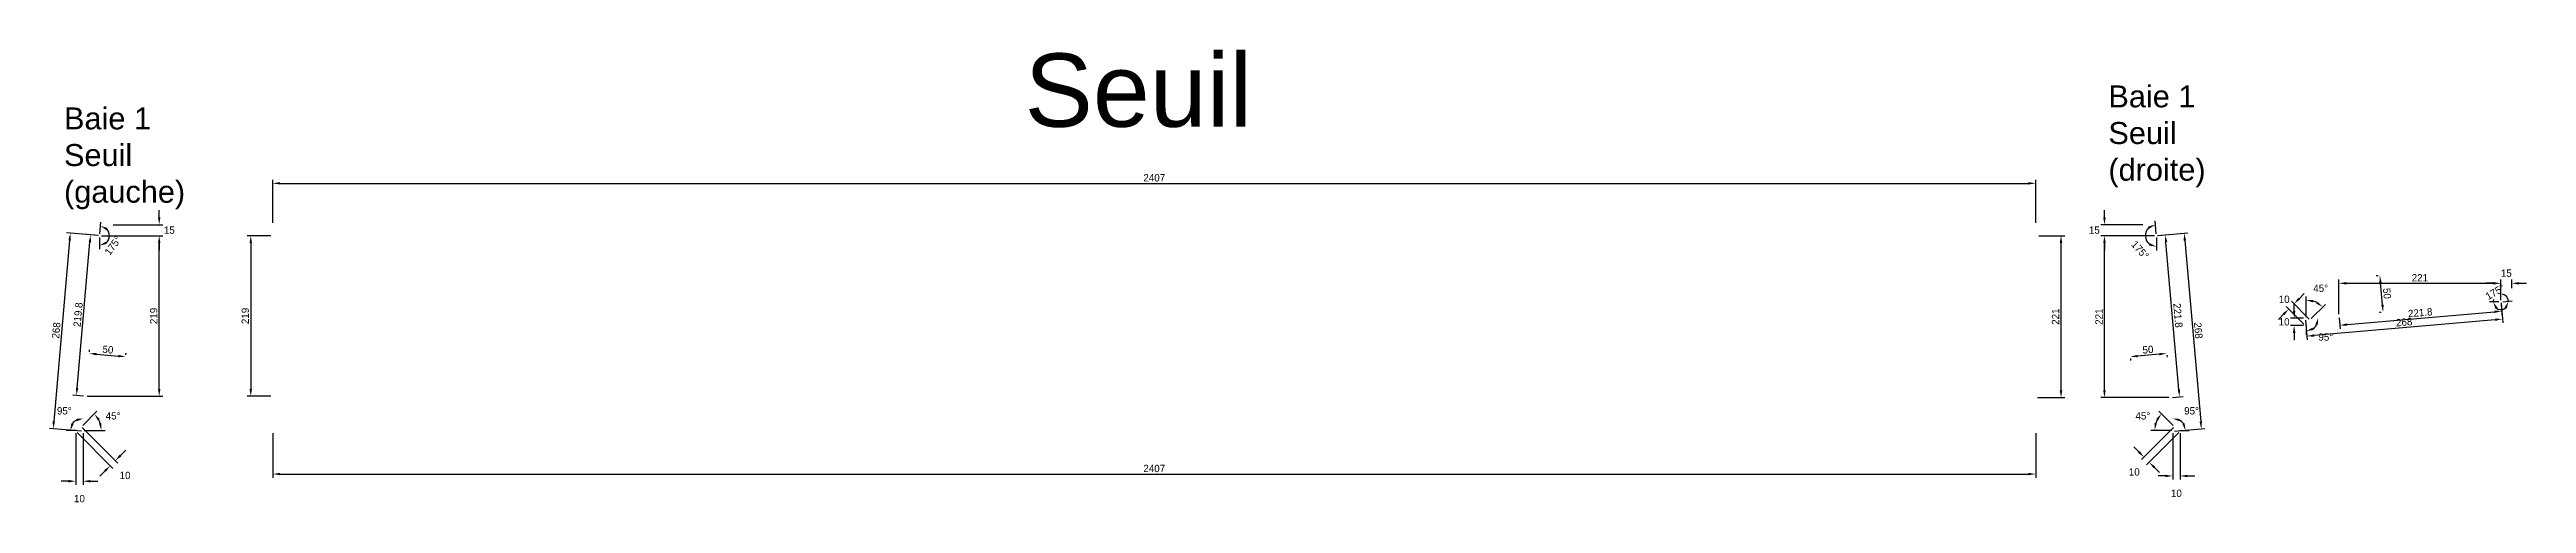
# Model space of a CAD drawing. Header units: millimetres. Extents: x -648 to 20580, y -6520 to 839.
# Drawn here: x -270 to 3112, y 220 to 839 of the extents above; entities that cross this region are included whole.
import ezdxf

# ---------------------------------------------------------------- set-up
doc = ezdxf.new("R2010")
doc.units = ezdxf.units.MM
doc.layers.get('0').update_dxf_attribs({"lineweight": 25, "true_color": 0xffffff})
doc.layers.get('Defpoints').update_dxf_attribs({"true_color": 0xffffff})
doc.layers.add('Cotes', color=4, linetype='Continuous', lineweight=25, true_color=0x00ffff)
doc.styles.add('QCADDimTextStyle', font='txt')
doc.styles.add('textstyle11', font='')
doc.styles.add('textstyle23', font='')
doc.styles.add('textstyle24', font='')
doc.styles.get('textstyle11').set_extended_font_data('Liberation Sans')
doc.styles.get('textstyle23').set_extended_font_data('Liberation Sans')
doc.styles.get('textstyle24').set_extended_font_data('Liberation Sans')
doc.dimstyles.new('QCADDimStyle', dxfattribs={"dimtxt": 10, "dimasz": 10, "dimexe": 5, "dimexo": 2.5, "dimgap": 2.5, "dimtad": 1, "dimtoh": 1, "dimdec": 4, "dimzin": 0, "dimdsep": 46, "dimtxsty": 'QCADDimTextStyle', "dimcen": 0.09, "dimadec": 0, "dimazin": 0, "dimtfac": 1, "dimtdec": 4, "dimtofl": 0, "dimtmove": 0, "dimatfit": 3, "dimfxl": 1, "dimtolj": 1, "dimtzin": 0, "dimarcsym": 0})

msp = doc.modelspace()

# ---------------------------------------------------------------- texts
at = {"attachment_point": 1}
for s, insert, char_height, style in [('Seuil', (1061.52, 833.59), 100, 'textstyle11'), ('Baie 1\\PSeuil\\P(droite)', (2541.14, 790.05), 30, 'textstyle23'), ('Baie 1\\PSeuil\\P(gauche)', (-250, 760), 30, 'textstyle24')]:
    msp.add_mtext(s, dxfattribs=dict(at, insert=insert, char_height=char_height, style=style))

# ---------------------------------------------------------------- blocks, each defined once
blk = doc.blocks.new('*D12')
at = {"layer": 'Cotes', "color": 0, "lineweight": -2}
for p, q in [((2535.8, 610), (2535.8, 620)), ((2588.1, 600), (2530.8, 600)), ((2588.1, 585), (2530.8, 585)), ((2535.8, 575), (2535.8, 565))]:
    blk.add_line(p, q, dxfattribs=at)
at = {"layer": 'Cotes', "color": 0}
for points in [[(2534.1, 610), (2537.5, 610), (2535.8, 600)], [(2537.5, 575), (2534.1, 575), (2535.8, 585)]]:
    blk.add_solid(points, dxfattribs=at)
at = {"layer": 'Defpoints', "color": 0}
for p in [(2535.8, 600), (2590.6, 600), (2590.6, 585)]:
    blk.add_point(p, dxfattribs=at)
at = {"layer": 'Cotes', "color": 0, "insert": (2522, 592.5), "char_height": 10, "attachment_point": 5, "style": 'QCADDimTextStyle'}
blk.add_mtext('\\A1;15', dxfattribs=at)
blk = doc.blocks.new('*D13')
at = {"layer": 'Cotes', "color": 0, "lineweight": -2}
for p, q in [((2608.2, 585.2), (2649.7, 588.8)), ((2645.6, 578.5), (2667.2, 331.4)), ((2631.5, 318.2), (2673, 321.9))]:
    blk.add_line(p, q, dxfattribs=at)
at = {"layer": 'Cotes', "color": 0}
for points in [[(2647.2, 578.6), (2643.9, 578.3), (2644.7, 588.4)], [(2665.5, 331.3), (2668.9, 331.5), (2668.1, 321.4)]]:
    blk.add_solid(points, dxfattribs=at)
at = {"layer": 'Defpoints', "color": 0}
for p in [(2605.7, 585), (2629, 318), (2668.1, 321.4)]:
    blk.add_point(p, dxfattribs=at)
at = {"layer": 'Cotes', "color": 0, "insert": (2663.9, 455.6), "char_height": 10, "attachment_point": 5, "rotation": 275, "style": 'QCADDimTextStyle'}
blk.add_mtext('\\A1;268', dxfattribs=at)
blk = doc.blocks.new('*D14')
at = {"layer": 'Cotes', "color": 0, "lineweight": -2}
for p, q in [((2629, 315.5), (2629, 252.2)), ((2639, 315.5), (2639, 252.2)), ((2619, 257.2), (2609, 257.2)), ((2649, 257.2), (2659, 257.2))]:
    blk.add_line(p, q, dxfattribs=at)
at = {"layer": 'Cotes', "color": 0}
for points in [[(2619, 255.5), (2619, 258.8), (2629, 257.2)], [(2649, 258.8), (2649, 255.5), (2639, 257.2)]]:
    blk.add_solid(points, dxfattribs=at)
at = {"layer": 'Defpoints', "color": 0}
for p in [(2629, 318), (2639, 318), (2639, 257.2)]:
    blk.add_point(p, dxfattribs=at)
at = {"layer": 'Cotes', "color": 0, "insert": (2634, 233.4), "char_height": 10, "attachment_point": 5, "style": 'QCADDimTextStyle'}
blk.add_mtext('\\A1;10', dxfattribs=at)
blk = doc.blocks.new('*D15')
at = {"layer": 'Cotes', "color": 0, "lineweight": -2}
for p, q in [((2571.2, 417.4), (2571.4, 414.9)), ((2610.8, 423.4), (2580.9, 420.8)), ((2621, 421.8), (2621.2, 419.3))]:
    blk.add_line(p, q, dxfattribs=at)
at = {"layer": 'Cotes', "color": 0}
for points in [[(2580.8, 422.4), (2581, 419.1), (2570.9, 419.9)], [(2610.9, 421.7), (2610.6, 425), (2620.7, 424.3)]]:
    blk.add_solid(points, dxfattribs=at)
at = {"layer": 'Defpoints', "color": 0}
for p in [(2570.9, 419.9), (2570.9, 419.9), (2620.7, 424.3)]:
    blk.add_point(p, dxfattribs=at)
at = {"layer": 'Cotes', "color": 0, "insert": (2595.2, 429.5), "char_height": 10, "attachment_point": 5, "rotation": 5, "style": 'QCADDimTextStyle'}
blk.add_mtext('\\A1;50', dxfattribs=at)
blk = doc.blocks.new('*D16')
at = {"layer": 'Cotes', "color": 0, "lineweight": -2}
for p, q in [((2630.2, 323.3), (2586.3, 279.4)), ((2637.3, 316.3), (2593.3, 272.3)), ((2582.7, 290), (2575.7, 297.1)), ((2603.9, 268.8), (2611, 261.7))]:
    blk.add_line(p, q, dxfattribs=at)
at = {"layer": 'Cotes', "color": 0}
for points in [[(2581.5, 288.8), (2583.9, 291.2), (2589.8, 282.9)], [(2605.1, 270), (2602.8, 267.6), (2596.9, 275.8)]]:
    blk.add_solid(points, dxfattribs=at)
at = {"layer": 'Defpoints', "color": 0}
for p in [(2632, 325.1), (2639, 318), (2589.8, 282.9)]:
    blk.add_point(p, dxfattribs=at)
at = {"layer": 'Cotes', "color": 0, "insert": (2576.5, 262.6), "char_height": 10, "attachment_point": 5, "style": 'QCADDimTextStyle'}
blk.add_mtext('\\A1;10', dxfattribs=at)
blk = doc.blocks.new('*D17')
at = {"layer": 'Cotes', "color": 0, "lineweight": -2}
for p, q in [((2606.5, 587.6), (2604.9, 605.1)), ((2606.7, 582.5), (2606.7, 564.9))]:
    blk.add_line(p, q, dxfattribs=at)
blk.add_arc((2606.7, 585), 15.1, 133.6007, 231.3993, dxfattribs=at)
at = {"layer": 'Cotes', "color": 0}
for points in [[(2596.9, 594.5), (2595.6, 597.5), (2605.4, 600.1)], [(2596.7, 571.6), (2597.8, 574.8), (2606.7, 569.9)]]:
    blk.add_solid(points, dxfattribs=at)
at = {"layer": 'Defpoints', "color": 0}
for p in [(2593.2, 591.8), (2606.7, 600), (2606.7, 585.1), (2606.7, 585), (2608.1, 568.7)]:
    blk.add_point(p, dxfattribs=at)
at = {"layer": 'Cotes', "color": 0, "insert": (2584.4, 565.5), "char_height": 10, "attachment_point": 5, "rotation": 311.2695, "style": 'QCADDimTextStyle'}
blk.add_mtext('\\A1;175%%d', dxfattribs=at)
blk = doc.blocks.new('*D18')
at = {"layer": 'Cotes', "color": 0, "lineweight": -2}
for p, q in [((2629.5, 326.2), (2610.1, 345.5)), ((2627.5, 319), (2599.2, 319))]:
    blk.add_line(p, q, dxfattribs=at)
blk.add_arc((2636.6, 319), 32.4, 152.7312, 162.2688, dxfattribs=at)
at = {"layer": 'Cotes', "color": 0}
for points in [[(2609.1, 332.9), (2606.4, 334.9), (2613.7, 342)], [(2604.1, 329.2), (2607.4, 328.6), (2604.2, 319)]]:
    blk.add_solid(points, dxfattribs=at)
at = {"layer": 'Defpoints', "color": 0}
for p in [(2608.5, 335.2), (2630, 319), (2631.3, 324.4), (2636.6, 319), (2636.6, 319)]:
    blk.add_point(p, dxfattribs=at)
at = {"layer": 'Cotes', "color": 0, "insert": (2588.2, 339.1), "char_height": 10, "attachment_point": 5, "style": 'QCADDimTextStyle'}
blk.add_mtext('\\A1;45%%d', dxfattribs=at)
blk = doc.blocks.new('*D19')
at = {"layer": 'Cotes', "color": 0, "lineweight": -2}
blk.add_line((2639.1, 319), (2651.6, 319), dxfattribs=at)
blk.add_arc((2630, 319), 16.6, 35.0106, 59.9894, dxfattribs=at)
at = {"layer": 'Cotes', "color": 0}
for points in [[(2638.6, 335), (2637.9, 331.8), (2628.5, 335.6)], [(2642, 328.1), (2645.2, 329.1), (2646.6, 319)]]:
    blk.add_solid(points, dxfattribs=at)
at = {"layer": 'Defpoints', "color": 0}
for p in [(2628.3, 338.4), (2630, 319), (2630, 319), (2636.6, 319), (2644.1, 327.7)]:
    blk.add_point(p, dxfattribs=at)
at = {"layer": 'Cotes', "color": 0, "insert": (2654.7, 346), "char_height": 10, "attachment_point": 5, "style": 'QCADDimTextStyle'}
blk.add_mtext('\\A1;95%%d', dxfattribs=at)
blk = doc.blocks.new('*D20')
at = {"layer": 'Cotes', "color": 0, "lineweight": -2}
for p, q in [((35, 315.5), (35, 254.8)), ((2442, 315.5), (2442, 254.8)), ((45, 259.8), (2432, 259.8))]:
    blk.add_line(p, q, dxfattribs=at)
at = {"layer": 'Cotes', "color": 0}
for points in [[(45, 261.4), (45, 258.1), (35, 259.8)], [(2432, 258.1), (2432, 261.4), (2442, 259.8)]]:
    blk.add_solid(points, dxfattribs=at)
at = {"layer": 'Defpoints', "color": 0}
for p in [(35, 318), (2442, 318), (2442, 259.8)]:
    blk.add_point(p, dxfattribs=at)
at = {"layer": 'Cotes', "color": 0, "insert": (1238.5, 267.3), "char_height": 10, "attachment_point": 5, "style": 'QCADDimTextStyle'}
blk.add_mtext('\\A1;2407', dxfattribs=at)
blk = doc.blocks.new('*D21')
at = {"layer": 'Cotes', "color": 0, "lineweight": -2}
for p, q in [((35, 602.5), (35, 661.4)), ((45, 656.4), (2432, 656.4)), ((2442, 602.5), (2442, 661.4))]:
    blk.add_line(p, q, dxfattribs=at)
at = {"layer": 'Cotes', "color": 0}
for points in [[(45, 658.1), (45, 654.8), (35, 656.4)], [(2432, 654.8), (2432, 658.1), (2442, 656.4)]]:
    blk.add_solid(points, dxfattribs=at)
at = {"layer": 'Defpoints', "color": 0}
for p in [(2442, 656.4), (35, 600), (2442, 600)]:
    blk.add_point(p, dxfattribs=at)
at = {"layer": 'Cotes', "color": 0, "insert": (1238.5, 663.9), "char_height": 10, "attachment_point": 5, "style": 'QCADDimTextStyle'}
blk.add_mtext('\\A1;2407', dxfattribs=at)
blk = doc.blocks.new('*D36')
at = {"layer": 'Cotes', "color": 0, "lineweight": -2}
for p, q in [((3066.9, 520), (3056.9, 520)), ((3076.9, 513.3), (3076.9, 525)), ((3091.9, 513.3), (3091.9, 525)), ((3101.9, 520), (3111.9, 520))]:
    blk.add_line(p, q, dxfattribs=at)
at = {"layer": 'Cotes', "color": 0}
for points in [[(3066.9, 518.3), (3066.9, 521.7), (3076.9, 520)], [(3101.9, 521.7), (3101.9, 518.3), (3091.9, 520)]]:
    blk.add_solid(points, dxfattribs=at)
at = {"layer": 'Defpoints', "color": 0}
for p in [(3076.9, 510.8), (3091.9, 520), (3091.9, 510.8)]:
    blk.add_point(p, dxfattribs=at)
at = {"layer": 'Cotes', "color": 0, "insert": (3084.4, 533.8), "char_height": 10, "attachment_point": 5, "style": 'QCADDimTextStyle'}
blk.add_mtext('\\A1;15', dxfattribs=at)
blk = doc.blocks.new('*D37')
at = {"layer": 'Cotes', "color": 0, "lineweight": -2}
for p, q in [((3077.2, 493.2), (3079.5, 466.2)), ((2810.2, 469.9), (2812.5, 442.9)), ((3069.1, 470.4), (2822.1, 448.7))]:
    blk.add_line(p, q, dxfattribs=at)
at = {"layer": 'Cotes', "color": 0}
for points in [[(2821.9, 450.4), (2822.2, 447.1), (2812.1, 447.9)], [(3069.3, 468.7), (3069, 472), (3079.1, 471.2)]]:
    blk.add_solid(points, dxfattribs=at)
at = {"layer": 'Defpoints', "color": 0}
for p in [(3076.9, 495.7), (2810, 472.4), (2812.1, 447.9)]:
    blk.add_point(p, dxfattribs=at)
at = {"layer": 'Cotes', "color": 0, "insert": (2944.9, 467), "char_height": 10, "attachment_point": 5, "rotation": 5, "style": 'QCADDimTextStyle'}
blk.add_mtext('\\A1;268', dxfattribs=at)
blk = doc.blocks.new('*D38')
at = {"layer": 'Cotes', "color": 0, "lineweight": -2}
for p, q in [((2794.8, 482.4), (2794.8, 492.4)), ((2807.5, 472.4), (2789.8, 472.4)), ((2807.5, 462.4), (2789.8, 462.4)), ((2794.8, 452.4), (2794.8, 442.4))]:
    blk.add_line(p, q, dxfattribs=at)
at = {"layer": 'Cotes', "color": 0}
for points in [[(2793.1, 482.4), (2796.5, 482.4), (2794.8, 472.4)], [(2796.5, 452.4), (2793.1, 452.4), (2794.8, 462.4)]]:
    blk.add_solid(points, dxfattribs=at)
at = {"layer": 'Defpoints', "color": 0}
for p in [(2794.8, 462.4), (2810, 472.4), (2810, 462.4)]:
    blk.add_point(p, dxfattribs=at)
at = {"layer": 'Cotes', "color": 0, "insert": (2781.1, 467.4), "char_height": 10, "attachment_point": 5, "style": 'QCADDimTextStyle'}
blk.add_mtext('\\A1;10', dxfattribs=at)
blk = doc.blocks.new('*D39')
at = {"layer": 'Cotes', "color": 0, "lineweight": -2}
for p, q in [((2909.4, 530.2), (2906.9, 530)), ((2915.3, 490.6), (2912.7, 520.5)), ((2913.7, 480.4), (2911.2, 480.2))]:
    blk.add_line(p, q, dxfattribs=at)
at = {"layer": 'Cotes', "color": 0}
for points in [[(2914.4, 520.6), (2911.1, 520.4), (2911.8, 530.5)], [(2913.7, 490.5), (2917, 490.8), (2916.2, 480.7)]]:
    blk.add_solid(points, dxfattribs=at)
at = {"layer": 'Defpoints', "color": 0}
for p in [(2911.8, 530.5), (2911.8, 530.5), (2916.2, 480.7)]:
    blk.add_point(p, dxfattribs=at)
at = {"layer": 'Cotes', "color": 0, "insert": (2921.5, 506.2), "char_height": 10, "attachment_point": 5, "rotation": 275, "style": 'QCADDimTextStyle'}
blk.add_mtext('\\A1;50', dxfattribs=at)
blk = doc.blocks.new('*D40')
at = {"layer": 'Cotes', "color": 0, "lineweight": -2}
for p, q in [((2780.4, 477.8), (2773.3, 470.7)), ((2808.2, 464.1), (2783.9, 488.4)), ((2815.3, 471.2), (2791, 495.5)), ((2801.6, 499), (2808.6, 506.1))]:
    blk.add_line(p, q, dxfattribs=at)
at = {"layer": 'Cotes', "color": 0}
for points in [[(2781.5, 476.6), (2779.2, 479), (2787.4, 484.9)], [(2800.4, 500.2), (2802.8, 497.9), (2794.5, 492)]]:
    blk.add_solid(points, dxfattribs=at)
at = {"layer": 'Defpoints', "color": 0}
for p in [(2794.5, 492), (2810, 462.4), (2817, 469.4)]:
    blk.add_point(p, dxfattribs=at)
at = {"layer": 'Cotes', "color": 0, "insert": (2781.2, 498.1), "char_height": 10, "attachment_point": 5, "style": 'QCADDimTextStyle'}
blk.add_mtext('\\A1;10', dxfattribs=at)
blk = doc.blocks.new('*D41')
at = {"layer": 'Cotes', "color": 0, "lineweight": -2}
for p, q in [((3074.4, 494.7), (3061.4, 494.7)), ((3079.5, 494.9), (3092.5, 496.1))]:
    blk.add_line(p, q, dxfattribs=at)
for start, end in [(163.2902, 180), (236.4441, 292.8882), (252.1118, 308.5559), (5, 77.4069)]:
    blk.add_arc((3077, 494.7), 10.6, start, end, dxfattribs=at)
at = {"layer": 'Cotes', "color": 0}
for points in [[(3072.6, 486.7), (3069.7, 485.1), (3066.4, 494.7)], [(3085.1, 485.8), (3082, 487.1), (3087.5, 495.6)]]:
    blk.add_solid(points, dxfattribs=at)
at = {"layer": 'Defpoints', "color": 0}
for p in [(3060.7, 493.3), (3076.9, 494.7), (3077, 494.7), (3081.7, 504.2), (3091.9, 494.7)]:
    blk.add_point(p, dxfattribs=at)
at = {"layer": 'Cotes', "color": 0, "insert": (3069.2, 508.1), "char_height": 10, "attachment_point": 5, "rotation": 30.3486, "style": 'QCADDimTextStyle'}
blk.add_mtext('\\A1;175%%d', dxfattribs=at)
blk = doc.blocks.new('*D42')
at = {"layer": 'Cotes', "color": 0, "lineweight": -2}
for p, q in [((2811, 473.9), (2811, 502.2)), ((2818.1, 471.9), (2837.4, 491.3))]:
    blk.add_line(p, q, dxfattribs=at)
blk.add_arc((2811, 464.8), 32.4, 62.7312, 72.2688, dxfattribs=at)
at = {"layer": 'Cotes', "color": 0}
for points in [[(2821.1, 497.3), (2820.6, 494), (2811, 497.2)], [(2824.8, 492.3), (2826.8, 495), (2833.9, 487.7)]]:
    blk.add_solid(points, dxfattribs=at)
at = {"layer": 'Defpoints', "color": 0}
for p in [(2827.2, 492.9), (2811, 471.4), (2811, 464.8), (2811, 464.8), (2816.3, 470.1)]:
    blk.add_point(p, dxfattribs=at)
at = {"layer": 'Cotes', "color": 0, "insert": (2831, 513.2), "char_height": 10, "attachment_point": 5, "style": 'QCADDimTextStyle'}
blk.add_mtext('\\A1;45%%d', dxfattribs=at)
blk = doc.blocks.new('*D43')
at = {"layer": 'Cotes', "color": 0, "lineweight": -2}
blk.add_line((2811, 462.3), (2811, 449.8), dxfattribs=at)
blk.add_arc((2811, 471.4), 16.6, 305.0106, 329.9894, dxfattribs=at)
at = {"layer": 'Cotes', "color": 0}
for points in [[(2820, 459.4), (2821, 456.2), (2811, 454.8)], [(2827, 462.8), (2823.7, 463.5), (2827.5, 472.9)]]:
    blk.add_solid(points, dxfattribs=at)
at = {"layer": 'Defpoints', "color": 0}
for p in [(2811, 471.4), (2811, 471.4), (2811, 464.8), (2819.7, 457.3), (2830.3, 473.1)]:
    blk.add_point(p, dxfattribs=at)
at = {"layer": 'Cotes', "color": 0, "insert": (2838, 446.7), "char_height": 10, "attachment_point": 5, "style": 'QCADDimTextStyle'}
blk.add_mtext('\\A1;95%%d', dxfattribs=at)
blk = doc.blocks.new('*D51')
at = {"layer": 'Cotes', "color": 0, "lineweight": -2}
for p, q in [((2446, 585), (2481.5, 585)), ((2476.5, 374), (2476.5, 575)), ((2444.5, 364), (2481.5, 364))]:
    blk.add_line(p, q, dxfattribs=at)
at = {"layer": 'Cotes', "color": 0}
for points in [[(2478.2, 575), (2474.8, 575), (2476.5, 585)], [(2474.8, 374), (2478.2, 374), (2476.5, 364)]]:
    blk.add_solid(points, dxfattribs=at)
at = {"layer": 'Defpoints', "color": 0}
for p in [(2443.5, 585), (2476.5, 585), (2442, 364)]:
    blk.add_point(p, dxfattribs=at)
at = {"layer": 'Cotes', "color": 0, "insert": (2469, 474.5), "char_height": 10, "attachment_point": 5, "rotation": 90, "style": 'QCADDimTextStyle'}
blk.add_mtext('\\A1;221', dxfattribs=at)
blk = doc.blocks.new('*D52')
at = {"layer": 'Cotes', "color": 0, "lineweight": -2}
for p, q in [((32.5, 585), (0, 585)), ((5, 575), (5, 376)), ((32.5, 366), (0, 366))]:
    blk.add_line(p, q, dxfattribs=at)
at = {"layer": 'Cotes', "color": 0}
for points in [[(6.7, 575), (3.3, 575), (5, 585)], [(3.3, 376), (6.7, 376), (5, 366)]]:
    blk.add_solid(points, dxfattribs=at)
at = {"layer": 'Defpoints', "color": 0}
for p in [(35, 585), (5, 366), (35, 366)]:
    blk.add_point(p, dxfattribs=at)
at = {"layer": 'Cotes', "color": 0, "insert": (-2.5, 475.5), "char_height": 10, "attachment_point": 5, "rotation": 90, "style": 'QCADDimTextStyle'}
blk.add_mtext('\\A1;219', dxfattribs=at)
blk = doc.blocks.new('*D53')
at = {"layer": 'Cotes', "color": 0, "lineweight": -2}
for p, q in [((2867, 463.6), (3068.1, 481.2)), ((3077.2, 492.2), (3078.5, 477.1)), ((2856.2, 472.9), (2857.5, 457.8))]:
    blk.add_line(p, q, dxfattribs=at)
at = {"layer": 'Cotes', "color": 0}
for points in [[(3068.2, 479.5), (3067.9, 482.9), (3078.1, 482.1)], [(2866.9, 465.3), (2867.2, 462), (2857.1, 462.7)]]:
    blk.add_solid(points, dxfattribs=at)
at = {"layer": 'Defpoints', "color": 0}
for p in [(2855.9, 475.4), (3076.9, 494.7), (3078.1, 482.1)]:
    blk.add_point(p, dxfattribs=at)
at = {"layer": 'Cotes', "color": 0, "insert": (2966.9, 479.9), "char_height": 10, "attachment_point": 5, "rotation": 5, "style": 'QCADDimTextStyle'}
blk.add_mtext('\\A1;221.8', dxfattribs=at)
blk = doc.blocks.new('*D54')
at = {"layer": 'Cotes', "color": 0, "lineweight": -2}
for p, q in [((2604.2, 585), (2530.8, 585)), ((2535.8, 374), (2535.8, 575)), ((2623.5, 364), (2530.8, 364))]:
    blk.add_line(p, q, dxfattribs=at)
at = {"layer": 'Cotes', "color": 0}
for points in [[(2537.5, 575), (2534.1, 575), (2535.8, 585)], [(2534.1, 374), (2537.5, 374), (2535.8, 364)]]:
    blk.add_solid(points, dxfattribs=at)
at = {"layer": 'Defpoints', "color": 0}
for p in [(2535.8, 585), (2606.7, 585), (2626, 364)]:
    blk.add_point(p, dxfattribs=at)
at = {"layer": 'Cotes', "color": 0, "insert": (2528.3, 474.5), "char_height": 10, "attachment_point": 5, "rotation": 90, "style": 'QCADDimTextStyle'}
blk.add_mtext('\\A1;221', dxfattribs=at)
blk = doc.blocks.new('*D55')
at = {"layer": 'Cotes', "color": 0, "lineweight": -2}
for p, q in [((2609.2, 585.2), (2624, 586.5)), ((2637.4, 375), (2619.8, 576.1)), ((2628.5, 364.2), (2643.3, 365.5))]:
    blk.add_line(p, q, dxfattribs=at)
at = {"layer": 'Cotes', "color": 0}
for points in [[(2621.5, 576.3), (2618.2, 576), (2619, 586.1)], [(2635.8, 374.9), (2639.1, 375.2), (2638.3, 365.1)]]:
    blk.add_solid(points, dxfattribs=at)
at = {"layer": 'Defpoints', "color": 0}
for p in [(2606.7, 585), (2619, 586.1), (2626, 364)]:
    blk.add_point(p, dxfattribs=at)
at = {"layer": 'Cotes', "color": 0, "insert": (2636.1, 476.2), "char_height": 10, "attachment_point": 5, "rotation": 275, "style": 'QCADDimTextStyle'}
blk.add_mtext('\\A1;221.8', dxfattribs=at)
blk = doc.blocks.new('*D56')
at = {"layer": 'Cotes', "color": 0, "lineweight": -2}
for p, q in [((2855.9, 477.9), (2855.9, 525)), ((2865.9, 520), (3066.9, 520)), ((3076.9, 497.2), (3076.9, 525))]:
    blk.add_line(p, q, dxfattribs=at)
at = {"layer": 'Cotes', "color": 0}
for points in [[(2865.9, 521.7), (2865.9, 518.3), (2855.9, 520)], [(3066.9, 518.3), (3066.9, 521.7), (3076.9, 520)]]:
    blk.add_solid(points, dxfattribs=at)
at = {"layer": 'Defpoints', "color": 0}
for p in [(3076.9, 520), (2855.9, 475.4), (3076.9, 494.7)]:
    blk.add_point(p, dxfattribs=at)
at = {"layer": 'Cotes', "color": 0, "insert": (2966.4, 527.5), "char_height": 10, "attachment_point": 5, "style": 'QCADDimTextStyle'}
blk.add_mtext('\\A1;221', dxfattribs=at)
blk = doc.blocks.new('*D57')
at = {"layer": 'Cotes', "color": 0, "lineweight": -2}
for p, q in [((-120, 610), (-120, 620)), ((-182.9, 600), (-115, 600)), ((-182.9, 585), (-115, 585)), ((-120, 575), (-120, 565))]:
    blk.add_line(p, q, dxfattribs=at)
at = {"layer": 'Cotes', "color": 0}
for points in [[(-121.7, 610), (-118.3, 610), (-120, 600)], [(-118.3, 575), (-121.7, 575), (-120, 585)]]:
    blk.add_solid(points, dxfattribs=at)
at = {"layer": 'Defpoints', "color": 0}
for p in [(-185.4, 600), (-185.4, 585), (-120, 600)]:
    blk.add_point(p, dxfattribs=at)
at = {"layer": 'Cotes', "color": 0, "insert": (-106.2, 592.5), "char_height": 10, "attachment_point": 5, "style": 'QCADDimTextStyle'}
blk.add_mtext('\\A1;15', dxfattribs=at)
blk = doc.blocks.new('*D58')
at = {"layer": 'Cotes', "color": 0, "lineweight": -2}
for p, q in [((-242.3, 578.6), (-263.9, 331.6)), ((-203, 585.2), (-246.4, 589)), ((-226.3, 318.2), (-269.7, 322))]:
    blk.add_line(p, q, dxfattribs=at)
at = {"layer": 'Cotes', "color": 0}
for points in [[(-240.6, 578.5), (-243.9, 578.8), (-241.4, 588.6)], [(-265.5, 331.7), (-262.2, 331.4), (-264.8, 321.6)]]:
    blk.add_solid(points, dxfattribs=at)
at = {"layer": 'Defpoints', "color": 0}
for p in [(-200.5, 585), (-264.8, 321.6), (-223.9, 318)]:
    blk.add_point(p, dxfattribs=at)
at = {"layer": 'Cotes', "color": 0, "insert": (-260.6, 455.7), "char_height": 10, "attachment_point": 5, "rotation": 85, "style": 'QCADDimTextStyle'}
blk.add_mtext('\\A1;268', dxfattribs=at)
blk = doc.blocks.new('*D59')
at = {"layer": 'Cotes', "color": 0, "lineweight": -2}
for p, q in [((-233.9, 315.5), (-233.9, 245)), ((-223.9, 315.5), (-223.9, 245)), ((-243.9, 250), (-253.9, 250)), ((-213.9, 250), (-203.9, 250))]:
    blk.add_line(p, q, dxfattribs=at)
at = {"layer": 'Cotes', "color": 0}
for points in [[(-243.9, 248.3), (-243.9, 251.7), (-233.9, 250)], [(-213.9, 251.7), (-213.9, 248.3), (-223.9, 250)]]:
    blk.add_solid(points, dxfattribs=at)
at = {"layer": 'Defpoints', "color": 0}
for p in [(-233.9, 318), (-223.9, 318), (-233.9, 250)]:
    blk.add_point(p, dxfattribs=at)
at = {"layer": 'Cotes', "color": 0, "insert": (-228.9, 226.2), "char_height": 10, "attachment_point": 5, "style": 'QCADDimTextStyle'}
blk.add_mtext('\\A1;10', dxfattribs=at)
blk = doc.blocks.new('*D60')
at = {"layer": 'Cotes', "color": 0, "lineweight": -2}
for p, q in [((-215.3, 426.7), (-215.1, 429.2)), ((-205.6, 423.4), (-175.7, 420.8)), ((-165.5, 422.4), (-165.3, 424.9))]:
    blk.add_line(p, q, dxfattribs=at)
at = {"layer": 'Cotes', "color": 0}
for points in [[(-205.5, 425), (-205.8, 421.7), (-215.6, 424.3)], [(-175.9, 419.1), (-175.6, 422.4), (-165.8, 419.9)]]:
    blk.add_solid(points, dxfattribs=at)
at = {"layer": 'Defpoints', "color": 0}
for p in [(-215.6, 424.3), (-165.8, 419.9), (-165.8, 419.9)]:
    blk.add_point(p, dxfattribs=at)
at = {"layer": 'Cotes', "color": 0, "insert": (-190, 429.5), "char_height": 10, "attachment_point": 5, "rotation": 355, "style": 'QCADDimTextStyle'}
blk.add_mtext('\\A1;50', dxfattribs=at)
blk = doc.blocks.new('*D61')
at = {"layer": 'Cotes', "color": 0, "lineweight": -2}
for p, q in [((-232.1, 316.3), (-183.4, 267.5)), ((-225, 323.3), (-176.3, 274.6)), ((-172.8, 285.2), (-165.7, 292.3)), ((-194, 264), (-201, 256.9))]:
    blk.add_line(p, q, dxfattribs=at)
at = {"layer": 'Cotes', "color": 0}
for points in [[(-192.8, 262.8), (-195.2, 265.2), (-186.9, 271.1)], [(-173.9, 286.4), (-171.6, 284), (-179.8, 278.1)]]:
    blk.add_solid(points, dxfattribs=at)
at = {"layer": 'Defpoints', "color": 0}
for p in [(-233.9, 318), (-226.8, 325.1), (-179.8, 278.1)]:
    blk.add_point(p, dxfattribs=at)
at = {"layer": 'Cotes', "color": 0, "insert": (-166.6, 257.8), "char_height": 10, "attachment_point": 5, "style": 'QCADDimTextStyle'}
blk.add_mtext('\\A1;10', dxfattribs=at)
blk = doc.blocks.new('*D62')
at = {"layer": 'Cotes', "color": 0, "lineweight": -2}
for p, q in [((-201.5, 582.5), (-201.5, 566.5)), ((-201.3, 587.6), (-199.9, 603.5))]:
    blk.add_line(p, q, dxfattribs=at)
blk.add_arc((-201.5, 585), 13.5, 313.4782, 41.5218, dxfattribs=at)
at = {"layer": 'Cotes', "color": 0}
for points in [[(-192.8, 576.8), (-191.6, 573.7), (-201.5, 571.5)], [(-190.6, 595.5), (-192.1, 592.5), (-200.3, 598.5)]]:
    blk.add_solid(points, dxfattribs=at)
at = {"layer": 'Defpoints', "color": 0}
for p in [(-201.5, 600), (-201.5, 585.1), (-201.5, 585), (-189.4, 591.1), (-202.9, 568.7)]:
    blk.add_point(p, dxfattribs=at)
at = {"layer": 'Cotes', "color": 0, "insert": (-183.1, 571.4), "char_height": 10, "attachment_point": 5, "rotation": 53.417, "style": 'QCADDimTextStyle'}
blk.add_mtext('\\A1;175%%d', dxfattribs=at)
blk = doc.blocks.new('*D63')
at = {"layer": 'Cotes', "color": 0, "lineweight": -2}
for p, q in [((-224.3, 326.2), (-205, 345.5)), ((-222.3, 319), (-194, 319))]:
    blk.add_line(p, q, dxfattribs=at)
blk.add_arc((-231.4, 319), 32.4, 17.7312, 27.2688, dxfattribs=at)
at = {"layer": 'Cotes', "color": 0}
for points in [[(-201.3, 334.9), (-204, 332.9), (-208.5, 342)], [(-202.2, 328.6), (-198.9, 329.2), (-199, 319)]]:
    blk.add_solid(points, dxfattribs=at)
at = {"layer": 'Defpoints', "color": 0}
for p in [(-231.4, 319), (-231.4, 319), (-226.1, 324.4), (-224.8, 319), (-200.1, 327.4)]:
    blk.add_point(p, dxfattribs=at)
at = {"layer": 'Cotes', "color": 0, "insert": (-183, 339.1), "char_height": 10, "attachment_point": 5, "style": 'QCADDimTextStyle'}
blk.add_mtext('\\A1;45%%d', dxfattribs=at)
blk = doc.blocks.new('*D64')
at = {"layer": 'Cotes', "color": 0, "lineweight": -2}
blk.add_line((-233.9, 319), (-246.4, 319), dxfattribs=at)
blk.add_arc((-224.8, 319), 16.6, 120.0106, 144.9894, dxfattribs=at)
at = {"layer": 'Cotes', "color": 0}
for points in [[(-240, 329.1), (-236.8, 328.1), (-241.4, 319)], [(-232.7, 331.8), (-233.4, 335), (-223.3, 335.6)]]:
    blk.add_solid(points, dxfattribs=at)
at = {"layer": 'Defpoints', "color": 0}
for p in [(-223.1, 338.4), (-232.2, 333.9), (-231.4, 319), (-224.8, 319), (-224.8, 319)]:
    blk.add_point(p, dxfattribs=at)
at = {"layer": 'Cotes', "color": 0, "insert": (-249.5, 346), "char_height": 10, "attachment_point": 5, "style": 'QCADDimTextStyle'}
blk.add_mtext('\\A1;95%%d', dxfattribs=at)
blk = doc.blocks.new('*D65')
at = {"layer": 'Cotes', "color": 0, "lineweight": -2}
for p, q in [((-199, 585), (-115, 585)), ((-120, 376), (-120, 575)), ((-218.2, 366), (-115, 366))]:
    blk.add_line(p, q, dxfattribs=at)
at = {"layer": 'Cotes', "color": 0}
for points in [[(-118.3, 575), (-121.7, 575), (-120, 585)], [(-121.7, 376), (-118.3, 376), (-120, 366)]]:
    blk.add_solid(points, dxfattribs=at)
at = {"layer": 'Defpoints', "color": 0}
for p in [(-201.5, 585), (-120, 585), (-220.7, 366)]:
    blk.add_point(p, dxfattribs=at)
at = {"layer": 'Cotes', "color": 0, "insert": (-127.5, 475.5), "char_height": 10, "attachment_point": 5, "rotation": 90, "style": 'QCADDimTextStyle'}
blk.add_mtext('\\A1;219', dxfattribs=at)
blk = doc.blocks.new('*D66')
at = {"layer": 'Cotes', "color": 0, "lineweight": -2}
for p, q in [((-232.1, 377), (-214.7, 576.1)), ((-204, 585.2), (-218.8, 586.5)), ((-223.2, 366.2), (-237.9, 367.5))]:
    blk.add_line(p, q, dxfattribs=at)
at = {"layer": 'Cotes', "color": 0}
for points in [[(-213, 576), (-216.3, 576.3), (-213.8, 586.1)], [(-233.7, 377.2), (-230.4, 376.9), (-233, 367.1)]]:
    blk.add_solid(points, dxfattribs=at)
at = {"layer": 'Defpoints', "color": 0}
for p in [(-213.8, 586.1), (-201.5, 585), (-220.7, 366)]:
    blk.add_point(p, dxfattribs=at)
at = {"layer": 'Cotes', "color": 0, "insert": (-230.8, 477.2), "char_height": 10, "attachment_point": 5, "rotation": 84.999, "style": 'QCADDimTextStyle'}
blk.add_mtext('\\A1;219.8', dxfattribs=at)

# ---------------------------------------------------------------- dimensions: what is measured, and where the dimension line sits
at = {"layer": 'Cotes'}
for p1, p2, distance, picture, middle in [((35, 600), (2442, 600), 56.44, '*D21', (1238.5, 663.94)), ((-185.44, 585), (-185.44, 600), -65.44, '*D57', (-106.25, 592.5)), ((2590.62, 585), (2590.62, 600), 54.84, '*D12', (2522.03, 592.5)), ((-200.5, 585), (-223.86, 318.02), -41.06, '*D58', (-260.55, 455.74)), ((-220.66, 366), (-201.5, 585), 12.34, '*D66', (-230.84, 477.23)), ((2605.68, 585), (2629.04, 318.02), 39.17, '*D13', (2663.85, 455.58)), ((2626.02, 364), (2606.68, 585), -12.34, '*D55', (2636.11, 476.23)), ((2916.2, 480.65), (2911.84, 530.46), 0, '*D39', (2921.49, 506.21)), ((3076.94, 510.78), (3091.94, 510.78), 9.22, '*D36', (3084.44, 533.75)), ((2809.96, 462.36), (2817.04, 469.43), 31.86, '*D40', (2781.25, 498.15)), ((2809.96, 472.36), (2809.96, 462.36), -15.16, '*D38', (2781.06, 467.36)), ((3076.94, 495.72), (2809.96, 472.36), 24.58, '*D37', (2944.94, 467.02)), ((2855.94, 475.38), (3076.94, 494.72), -12.69, '*D53', (2966.9, 479.88)), ((-215.57, 424.26), (-165.76, 419.9), 0, '*D60', (-190.01, 429.55)), ((2620.75, 424.26), (2570.94, 419.9), 0, '*D15', (2595.19, 429.55)), ((-223.86, 318.02), (-233.86, 318.02), 68.02, '*D59', (-228.86, 226.25)), ((-233.86, 318.02), (-226.79, 325.09), -66.4, '*D61', (-166.57, 257.81)), ((35, 318.02), (2442, 318.02), -58.27, '*D20', (1238.5, 267.25)), ((2639.04, 318.02), (2631.97, 325.09), 59.64, '*D16', (2576.54, 262.59)), ((2629.04, 318.02), (2639.04, 318.02), -60.84, '*D14', (2634.04, 233.43))]:
    dim = msp.add_aligned_dim(p1=p1, p2=p2, distance=distance, dimstyle='QCADDimStyle', override={"dimtxt": 10, "dimasz": 10, "dimexe": 5, "dimexo": 2.5, "dimgap": 2.5, "dimdec": 1, "dimzin": 8, "dimclrd": 0, "dimclre": 0, "dimclrt": 0, "dimazin": 2, "dimtmove": 2}, dxfattribs=at)
    dim.commit()
    dim.dimension.update_dxf_attribs({"geometry": picture, "text_midpoint": middle})
for base, p1, p2, picture, middle in [((-120, 585), (-220.66, 366), (-201.5, 585), '*D65', (-127.5, 475.5)), ((5, 366), (35, 585), (35, 366), '*D52', (-2.5, 475.5)), ((2476.5, 585), (2442, 364), (2443.5, 585), '*D51', (2469, 474.5)), ((2535.78, 585), (2626.02, 364), (2606.68, 585), '*D54', (2528.28, 474.5))]:
    dim = msp.add_linear_dim(base=base, p1=p1, p2=p2, angle=90, dimstyle='QCADDimStyle', override={"dimtxt": 10, "dimasz": 10, "dimexe": 5, "dimexo": 2.5, "dimgap": 2.5, "dimdec": 1, "dimzin": 8, "dimclrd": 0, "dimclre": 0, "dimclrt": 0, "dimazin": 2, "dimtmove": 2}, dxfattribs=at)
    dim.commit()
    dim.dimension.update_dxf_attribs({"geometry": picture, "text_midpoint": middle})
for base, line1, line2, picture, middle in [((-189.44, 591.1), ((-201.5, 600), (-201.5, 585)), ((-201.5, 585.09), (-202.93, 568.71)), '*D62', (-183.06, 571.36)), ((2593.16, 591.83), ((2606.68, 600), (2606.68, 585)), ((2606.68, 585.09), (2608.11, 568.71)), '*D17', (2584.41, 565.5)), ((3081.73, 504.17), ((3091.94, 494.72), (3076.94, 494.72)), ((3077.03, 494.72), (3060.65, 493.29)), '*D41', (3069.17, 508.08))]:
    dim = msp.add_angular_dim_2l(base=base, line1=line1, line2=line2, dimstyle='QCADDimStyle', override={"dimtxt": 10, "dimasz": 10, "dimexe": 5, "dimexo": 2.5, "dimgap": 2.5, "dimdec": 1, "dimzin": 8, "dimclrd": 0, "dimclre": 0, "dimclrt": 0, "dimazin": 2, "dimtmove": 2}, dxfattribs=at)
    dim.commit()
    dim.dimension.update_dxf_attribs({"geometry": picture, "text_midpoint": middle, "dimtype": 162})
for base, line1, line2, picture, middle in [((2827.19, 492.87), ((2810.96, 471.44), (2810.96, 464.77)), ((2810.96, 464.77), (2816.33, 470.14)), '*D42', (2831.03, 513.23)), ((2819.69, 457.3), ((2830.31, 473.14), (2810.96, 471.44)), ((2810.96, 471.44), (2810.96, 464.77)), '*D43', (2837.97, 446.7)), ((-232.23, 333.87), ((-223.08, 338.37), (-224.77, 319.02)), ((-224.77, 319.02), (-231.44, 319.02)), '*D64', (-249.52, 346.02)), ((-200.11, 327.42), ((-224.77, 319.02), (-231.44, 319.02)), ((-231.44, 319.02), (-226.08, 324.38)), '*D63', (-182.99, 339.09)), ((2608.53, 335.24), ((2629.96, 319.02), (2636.62, 319.02)), ((2636.62, 319.02), (2631.26, 324.38)), '*D18', (2588.17, 339.09)), ((2644.1, 327.75), ((2628.26, 338.37), (2629.96, 319.02)), ((2629.96, 319.02), (2636.62, 319.02)), '*D19', (2654.7, 346.02))]:
    dim = msp.add_angular_dim_2l(base=base, line1=line1, line2=line2, dimstyle='QCADDimStyle', override={"dimtxt": 10, "dimasz": 10, "dimexe": 5, "dimexo": 2.5, "dimgap": 2.5, "dimdec": 1, "dimzin": 8, "dimclrd": 0, "dimclre": 0, "dimclrt": 0, "dimazin": 2, "dimtmove": 2}, dxfattribs=at)
    dim.commit()
    dim.dimension.update_dxf_attribs({"geometry": picture, "text_midpoint": middle})
dim = msp.add_linear_dim(base=(3076.94, 520), p1=(2855.94, 475.38), p2=(3076.94, 494.72), dimstyle='QCADDimStyle', override={"dimtxt": 10, "dimasz": 10, "dimexe": 5, "dimexo": 2.5, "dimgap": 2.5, "dimdec": 1, "dimzin": 8, "dimclrd": 0, "dimclre": 0, "dimclrt": 0, "dimazin": 2, "dimtmove": 2}, dxfattribs=at)
dim.commit()
dim.dimension.update_dxf_attribs({"geometry": '*D56', "text_midpoint": (2966.44, 527.5)})

doc.saveas('drawing.dxf')
